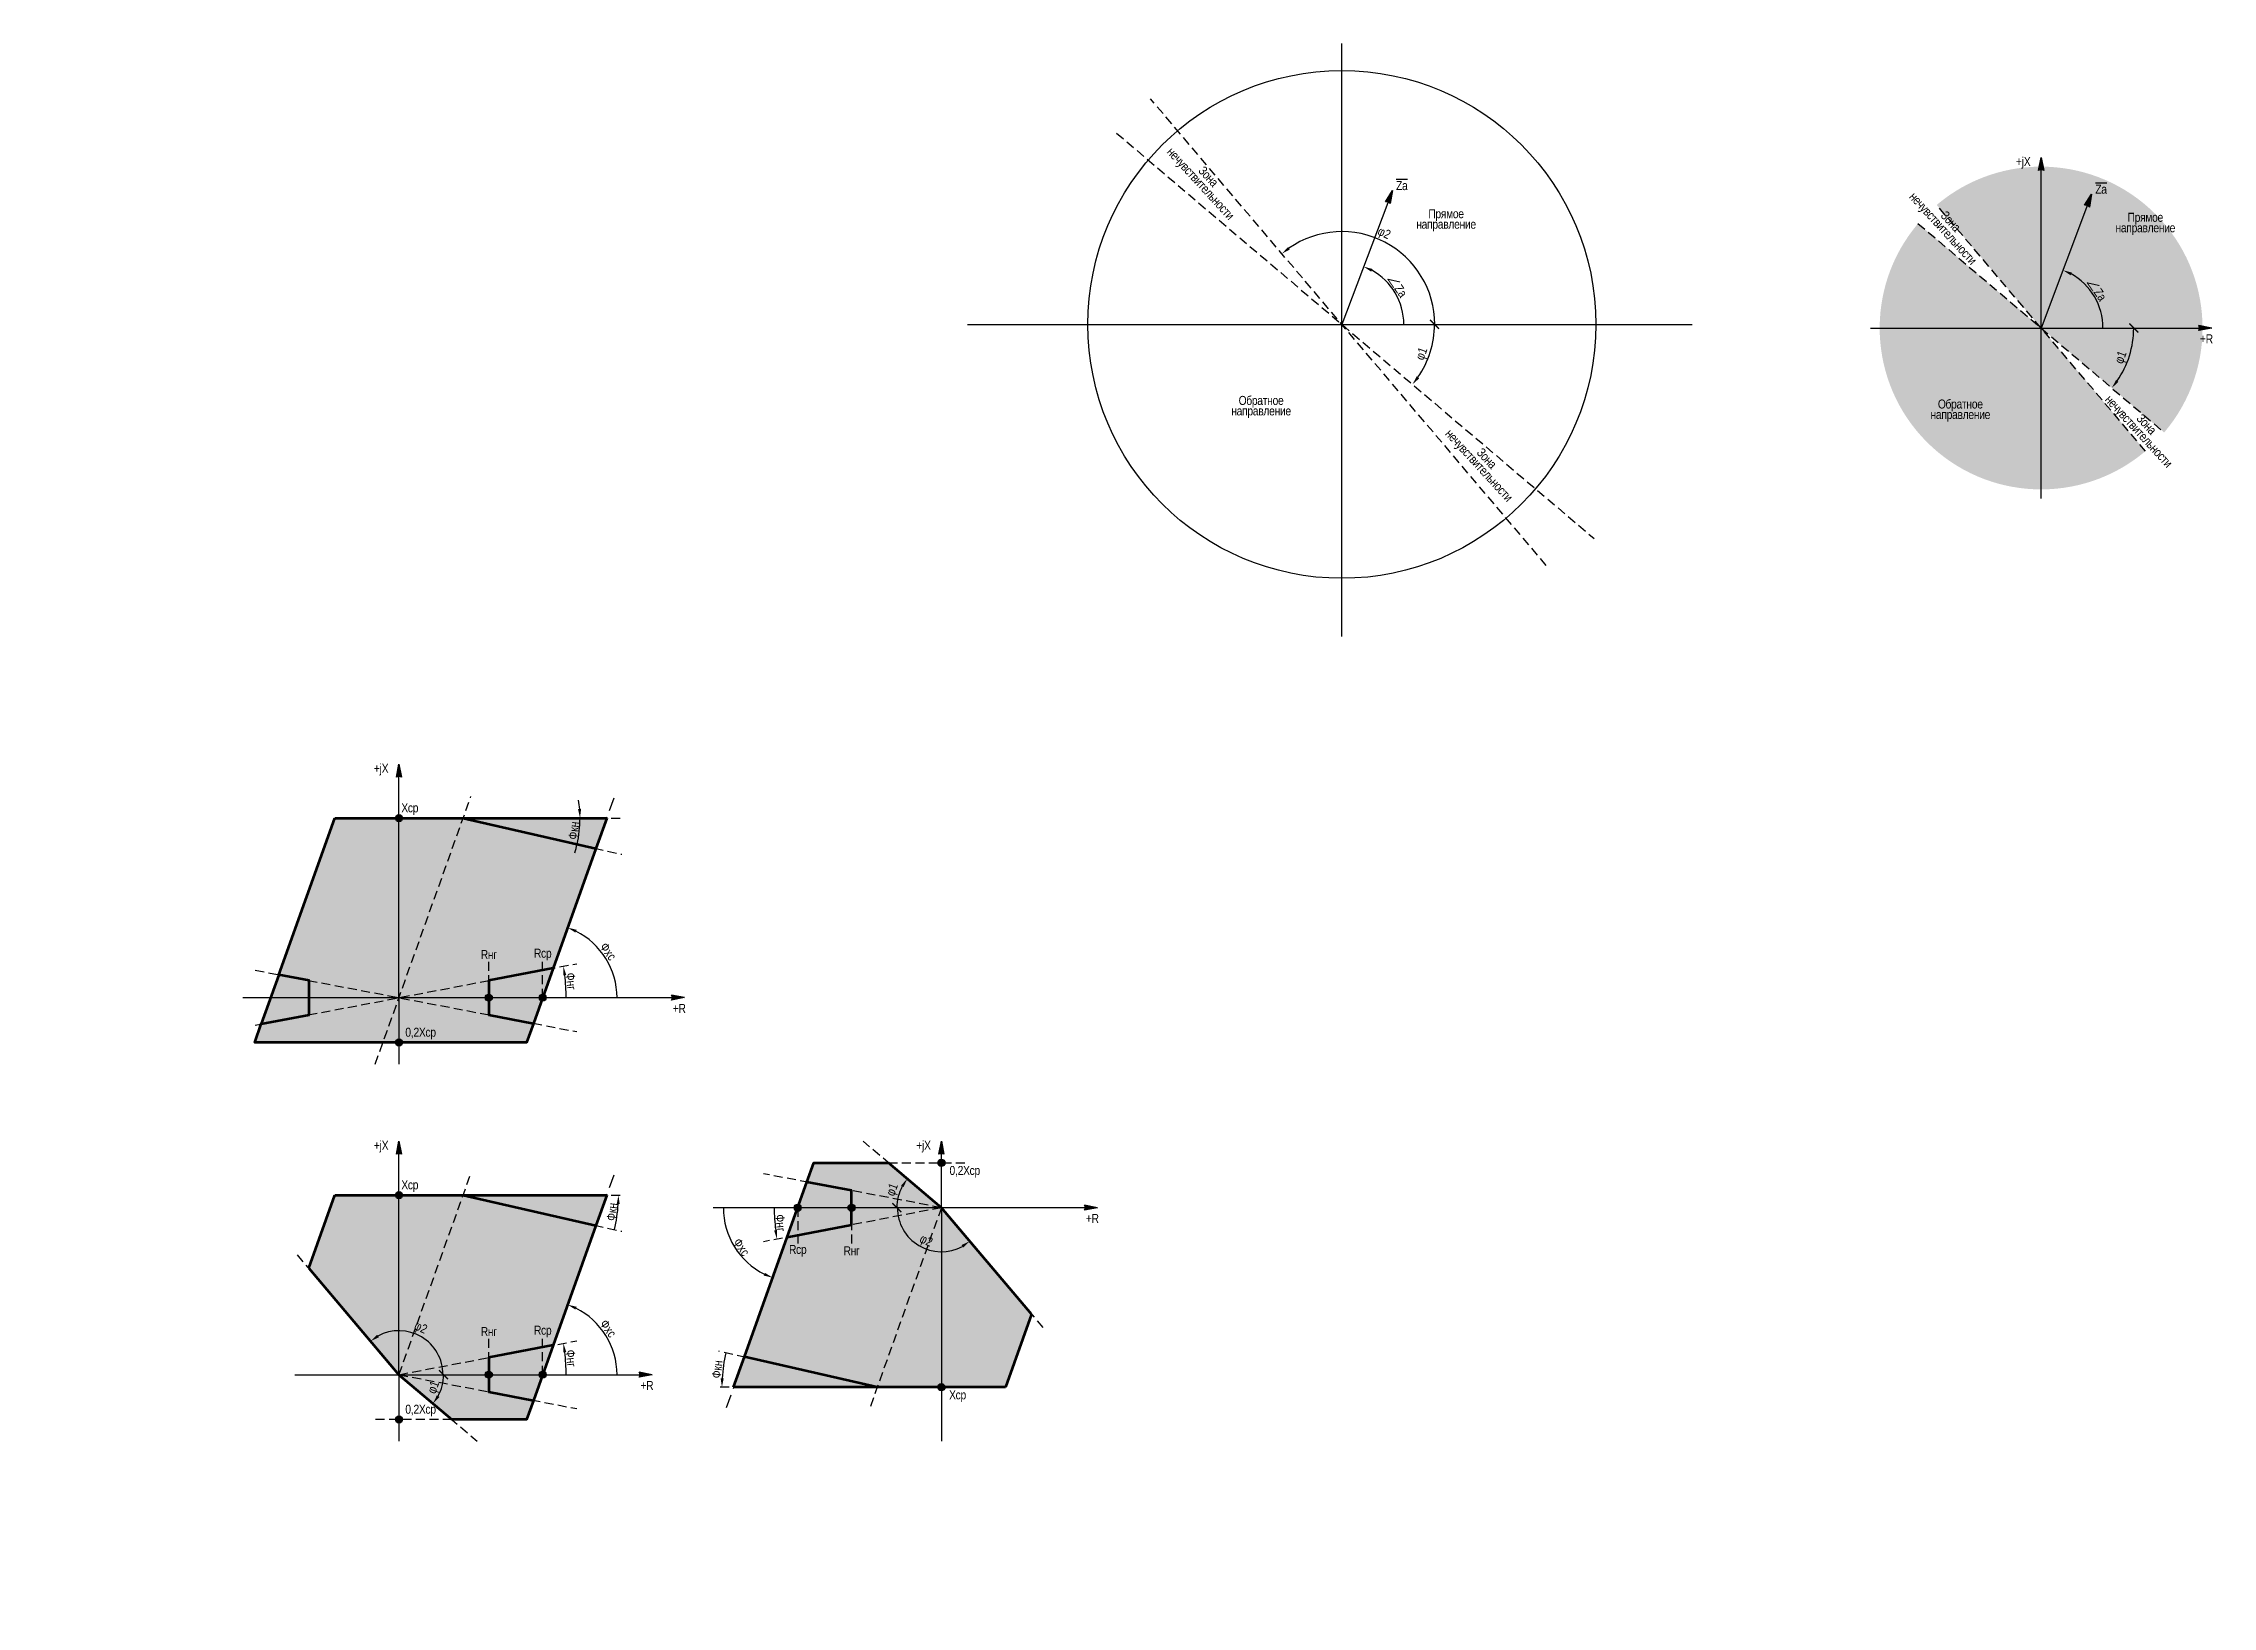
# Model space of a CAD drawing. Header units: millimetres. Extents: x -68 to 4847, y -35 to 2390.
# Drawn here: x 1927 to 3135, y 1136 to 2007 of the extents above; entities that cross this region are included whole.
import ezdxf

# ---------------------------------------------------------------- set-up
doc = ezdxf.new("R2010")
doc.units = ezdxf.units.MM
doc.linetypes.add('штриховая2', pattern=[0.375, 0.25, -0.125])
doc.layers.add('TEXT', color=7, linetype='Continuous', lineweight=25)
doc.styles.add('2.5_Gost_RD', font='ARIALN.TTF', dxfattribs={"height": 2.5})
doc.styles.add('5.0_Gost_RD', font='ARIALN.TTF', dxfattribs={"height": 5})
doc.dimstyles.new('Gost_RD_1-1000', dxfattribs={"dimtxt": 2.5, "dimasz": 2.5, "dimexe": 1.25, "dimexo": 0, "dimtad": 1, "dimdec": 0, "dimlfac": 1000, "dimtxsty": '2.5_Gost_RD', "dimblk": 'OBLIQUE', "dimcen": 2.5, "dimadec": 0, "dimazin": 0, "dimtfac": 1, "dimtdec": 0, "dimtmove": 0, "dimatfit": 3, "dimfxl": 1, "dimarcsym": 0})

msp = doc.modelspace()

# ---------------------------------------------------------------- texts
at = {"layer": 'TEXT', "color": 0, "ltscale": 100, "char_height": 5, "width": 28, "attachment_point": 5, "rotation": 312.4807813, "style": '5.0_Gost_RD'}
for insert in [(2573, 1930), (2986.3424, 1905), (3095.3424, 1792), (2728, 1773)]:
    msp.add_mtext('\\pxsm0.7;{\\T0.95;\\C256;Зона нечувствительности}', dxfattribs=dict(at, insert=insert))
at = {"layer": 'TEXT', "color": 0, "ltscale": 100, "char_height": 5, "width": 28, "attachment_point": 5, "style": '5.0_Gost_RD'}
for s, insert in [('\\pxsm0.7;{\\T0.95;\\C256;+jX}', (3029.3424, 1940)), ('\\pxsm0.7;{\\T0.95;\\O\\C256;Za}', (2683.3669, 1927.2989)), ('\\pxsm0.7;{\\T0.95;\\O\\C256;Za}', (3072.7093, 1925.2989)), ('\\pxsm0.7;{\\T0.95;\\C256;Прямое направление}', (2708, 1908)), ('\\pxsm0.7;{\\T0.95;\\C256;Прямое направление}', (3097.3424, 1906)), ('\\pxsm0.7;{\\T0.95;\\C256;+R}', (3131.3424, 1842)), ('\\pxsm0.7;{\\T0.95;\\C256;Обратное направление}', (2605, 1804)), ('\\pxsm0.7;{\\T0.95;\\C256;Обратное направление}', (2994.3424, 1802)), ('\\pxsm0.7;{\\T0.95;\\C256;+jX}', (2115, 1602)), ('\\pxsm0.7;{\\T0.95;\\C256;Xср}', (2131, 1580)), ('\\pxsm0.7;{\\T0.95;\\C256;Rнг}', (2175, 1499)), ('\\pxsm0.7;{\\T0.95;\\C256;Rср}', (2205, 1499)), ('\\pxsm0.7;{\\T0.95;\\C256;+R}', (2281, 1469)), ('\\pxsm0.7;{\\T0.95;\\C256;0,2Xср}', (2137, 1455)), ('\\pxsm0.7;{\\T0.95;\\C256;+jX}', (2115, 1392)), ('\\pxsm0.7;{\\T0.95;\\C256;+jX}', (2417, 1392)), ('\\pxsm0.7;{\\T0.95;\\C256;0,2Xср}', (2440, 1378)), ('\\pxsm0.7;{\\T0.95;\\C256;Xср}', (2131, 1370)), ('\\pxsm0.7;{\\T0.95;\\C256;+R}', (2511, 1352)), ('\\pxsm0.7;{\\T0.95;\\C256;Rср}', (2347, 1334)), ('\\pxsm0.7;{\\T0.95;\\C256;Rнг}', (2377, 1334)), ('\\pxsm0.7;{\\T0.95;\\C256;Rнг}', (2175, 1289)), ('\\pxsm0.7;{\\T0.95;\\C256;Rср}', (2205, 1289)), ('\\pxsm0.7;{\\T0.95;\\C256;+R}', (2263, 1259)), ('\\pxsm0.7;{\\T0.95;\\C256;Xср}', (2436, 1253)), ('\\pxsm0.7;{\\T0.95;\\C256;0,2Xср}', (2137, 1245))]:
    msp.add_mtext(s, dxfattribs=dict(at, insert=insert))

# ---------------------------------------------------------------- blocks, each defined once
blk = doc.blocks.new('*D51')
at = {"color": 0, "lineweight": -2, "ltscale": 100, "transparency": 16777216}
for start, end in [(4.4045, 8.8089), (347.1665, 0), (342.762, 347.1665)]:
    blk.add_arc((2160.7, 1575), 65.1, start, end, dxfattribs=at)
at = {"color": 0, "ltscale": 100, "transparency": 16777216}
blk.add_solid([(2226.4, 1580), (2224.7, 1580), (2225.8, 1575)], dxfattribs=at)
at = {"layer": 'Defpoints', "color": 0, "ltscale": 100, "transparency": 16777216}
for p in [(2160.7, 1575), (2160.7, 1575), (2279, 1575), (2225, 1565.3), (2279, 1548.1)]:
    blk.add_point(p, dxfattribs=at)
at = {"color": 0, "ltscale": 100, "transparency": 16777216, "insert": (2222.3, 1568.1), "char_height": 5, "attachment_point": 5, "rotation": 83.5832, "style": '5.0_Gost_RD'}
blk.add_mtext('Фкн', dxfattribs=at)
blk = doc.blocks.new('_None')
blk = doc.blocks.new('*D53')
at = {"color": 0, "lineweight": -2, "ltscale": 100, "transparency": 16777216}
blk.add_line((2234.7, 1558.1), (2218.5, 1512.8), dxfattribs=at)
blk.add_arc((2205, 1475), 41.4, 360, 63.4283, dxfattribs=at)
at = {"color": 0, "ltscale": 100, "transparency": 16777216}
blk.add_solid([(2223.2, 1511.3), (2223.9, 1512.8), (2218.9, 1514)], dxfattribs=at)
at = {"layer": 'Defpoints', "color": 0, "ltscale": 100, "transparency": 16777216}
for p in [(2251.4, 1605), (2234.7, 1558.1), (2243, 1491.5), (2038, 1475), (2279, 1475)]:
    blk.add_point(p, dxfattribs=at)
at = {"color": 0, "ltscale": 100, "transparency": 16777216, "insert": (2241.5, 1500.7), "char_height": 5, "attachment_point": 5, "rotation": 305.1731, "style": '5.0_Gost_RD'}
blk.add_mtext('Фхс', dxfattribs=at)
blk = doc.blocks.new('*D54')
at = {"color": 0, "lineweight": -2, "ltscale": 100, "transparency": 16777216}
blk.add_arc((2125, 1475), 93.1, 360, 7.7369, dxfattribs=at)
at = {"color": 0, "ltscale": 100, "transparency": 16777216}
blk.add_solid([(2216.5, 1487.4), (2218.1, 1487.7), (2216.5, 1492.5)], dxfattribs=at)
at = {"layer": 'Defpoints', "color": 0, "ltscale": 100, "transparency": 16777216}
for p in [(2224, 1493.9), (2038, 1475), (2218, 1480.9), (2279, 1475), (2038, 1458.4)]:
    blk.add_point(p, dxfattribs=at)
at = {"color": 0, "ltscale": 100, "transparency": 16777216, "insert": (2220.8, 1484.1), "char_height": 5, "attachment_point": 5, "rotation": 275.4066, "style": '5.0_Gost_RD'}
blk.add_mtext('Фнг', dxfattribs=at)
blk = doc.blocks.new('*D60')
at = {"color": 0, "lineweight": -2, "ltscale": 100, "transparency": 16777216}
blk.add_arc((2650, 1850), 34.5, 0, 61.0378, dxfattribs=at)
at = {"color": 0, "ltscale": 100, "transparency": 16777216}
blk.add_solid([(2666.3, 1879.4), (2667, 1880.9), (2662.1, 1882.2)], dxfattribs=at)
at = {"layer": 'Defpoints', "color": 0, "ltscale": 100, "transparency": 16777216}
for p in [(2678.1, 1924.6), (2681.7, 1863.5), (2441.5, 1850), (2650, 1850), (2845.1, 1850)]:
    blk.add_point(p, dxfattribs=at)
at = {"color": 0, "ltscale": 100, "transparency": 16777216, "insert": (2680.9, 1871.4), "char_height": 5, "attachment_point": 5, "rotation": 304.6799, "style": '5.0_Gost_RD'}
blk.add_mtext('{\\fISOCPEUR|b0|i0|c0|p34;∠}Za', dxfattribs=at)
blk = doc.blocks.new('*D61')
at = {"color": 0, "lineweight": -2, "ltscale": 100, "transparency": 16777216}
blk.add_arc((2650, 1850), 51.7, 360, 124.747, dxfattribs=at)
at = {"color": 0, "ltscale": 100, "transparency": 16777216}
blk.add_solid([(2621.1, 1891.8), (2620, 1893.1), (2616.6, 1889.4)], dxfattribs=at)
at = {"layer": 'Defpoints', "color": 0, "ltscale": 100, "transparency": 16777216}
for p in [(2520.6, 2002.6), (2687.5, 1885.5), (2452, 1850), (2839.3, 1850), (2759.6, 1720.8)]:
    blk.add_point(p, dxfattribs=at)
at = {"color": 0, "ltscale": 100, "transparency": 16777216, "insert": (2673.3, 1900.4), "char_height": 5, "attachment_point": 5, "rotation": 335.1472, "style": '5.0_Gost_RD'}
blk.add_mtext('φ2', dxfattribs=at)
blk = doc.blocks.new('_ArchTick')
at = {"color": 0, "linetype": 'ByBlock', "const_width": 0.15}
blk.add_lwpolyline([(-0.5, -0.5), (0.5, 0.5)], dxfattribs=at)
blk = doc.blocks.new('*D62')
at = {"color": 0, "lineweight": -2, "ltscale": 100, "transparency": 16777216}
blk.add_arc((2650, 1850), 51.6, 325.2172, 0, dxfattribs=at)
at = {"color": 0, "ltscale": 100, "transparency": 16777216}
blk.add_solid([(2693.1, 1820), (2691.7, 1821.1), (2689.3, 1816.6)], dxfattribs=at)
at = {"layer": 'Defpoints', "color": 0, "ltscale": 100, "transparency": 16777216}
for p in [(2524.5, 1956.6), (2464.8, 1850), (2812.1, 1850), (2696, 1826.7), (2790.4, 1730.8)]:
    blk.add_point(p, dxfattribs=at)
at = {"color": 0, "lineweight": -2, "ltscale": 100, "transparency": 16777216, "xscale": 5, "yscale": 5, "zscale": 5, "rotation": 90}
blk.add_blockref('_ArchTick', (2701.6, 1850), dxfattribs=at)
at = {"color": 0, "ltscale": 100, "transparency": 16777216, "insert": (2694.9, 1833.5), "char_height": 5, "attachment_point": 5, "rotation": 69.8326, "style": '5.0_Gost_RD'}
blk.add_mtext('φ1', dxfattribs=at)
blk = doc.blocks.new('*D69')
at = {"color": 0, "lineweight": -2, "ltscale": 100, "transparency": 16777216}
blk.add_arc((2160.7, 1365), 86.5, 347.1665, 356.6873, dxfattribs=at)
at = {"color": 0, "ltscale": 100, "transparency": 16777216}
blk.add_solid([(2246.2, 1360), (2247.9, 1360), (2247.2, 1365)], dxfattribs=at)
at = {"layer": 'Defpoints', "color": 0, "ltscale": 100, "transparency": 16777216}
for p in [(2160.7, 1365), (2160.7, 1365), (2249, 1365), (2246.2, 1352.1), (2249, 1344.9)]:
    blk.add_point(p, dxfattribs=at)
at = {"color": 0, "ltscale": 100, "transparency": 16777216, "insert": (2243.6, 1355.7), "char_height": 5, "attachment_point": 5, "rotation": 83.5832, "style": '5.0_Gost_RD'}
blk.add_mtext('Фкн', dxfattribs=at)
blk = doc.blocks.new('*D70')
at = {"color": 0, "lineweight": -2, "ltscale": 100, "transparency": 16777216}
blk.add_line((2234.7, 1348.1), (2218.5, 1302.8), dxfattribs=at)
blk.add_arc((2205, 1265), 41.4, 0, 63.4283, dxfattribs=at)
at = {"color": 0, "ltscale": 100, "transparency": 16777216}
blk.add_solid([(2223.2, 1301.3), (2223.9, 1302.8), (2218.9, 1304)], dxfattribs=at)
at = {"layer": 'Defpoints', "color": 0, "ltscale": 100, "transparency": 16777216}
for p in [(2251.4, 1395), (2234.7, 1348.1), (2243, 1281.5), (2067, 1265), (2261, 1265)]:
    blk.add_point(p, dxfattribs=at)
at = {"color": 0, "ltscale": 100, "transparency": 16777216, "insert": (2241.5, 1290.7), "char_height": 5, "attachment_point": 5, "rotation": 305.1731, "style": '5.0_Gost_RD'}
blk.add_mtext('Фхс', dxfattribs=at)
blk = doc.blocks.new('*D71')
at = {"color": 0, "lineweight": -2, "ltscale": 100, "transparency": 16777216}
blk.add_arc((2125, 1265), 93.1, 360, 7.7369, dxfattribs=at)
at = {"color": 0, "ltscale": 100, "transparency": 16777216}
blk.add_solid([(2216.5, 1277.4), (2218.1, 1277.7), (2216.5, 1282.5)], dxfattribs=at)
at = {"layer": 'Defpoints', "color": 0, "ltscale": 100, "transparency": 16777216}
for p in [(2224, 1283.9), (2218, 1270.9), (2067, 1265), (2261, 1265), (2038, 1248.4)]:
    blk.add_point(p, dxfattribs=at)
at = {"color": 0, "ltscale": 100, "transparency": 16777216, "insert": (2220.8, 1274.1), "char_height": 5, "attachment_point": 5, "rotation": 275.4066, "style": '5.0_Gost_RD'}
blk.add_mtext('Фнг', dxfattribs=at)
blk = doc.blocks.new('*D72')
at = {"color": 0, "lineweight": -2, "ltscale": 100, "transparency": 16777216}
blk.add_arc((2391.3, 1258), 86.5, 167.1665, 176.6873, dxfattribs=at)
at = {"color": 0, "ltscale": 100, "transparency": 16777216}
blk.add_solid([(2305.8, 1263), (2304.1, 1263), (2304.8, 1258)], dxfattribs=at)
at = {"layer": 'Defpoints', "color": 0, "ltscale": 100, "transparency": 16777216}
for p in [(2303, 1278.1), (2305.8, 1270.9), (2303, 1258), (2391.3, 1258), (2391.3, 1258)]:
    blk.add_point(p, dxfattribs=at)
at = {"color": 0, "ltscale": 100, "transparency": 16777216, "insert": (2302.2, 1268), "char_height": 5, "attachment_point": 5, "rotation": 83.5832, "style": '5.0_Gost_RD'}
blk.add_mtext('Фкн', dxfattribs=at)
blk = doc.blocks.new('*D73')
at = {"color": 0, "lineweight": -2, "ltscale": 100, "transparency": 16777216}
blk.add_line((2317.3, 1274.9), (2333.5, 1320.2), dxfattribs=at)
blk.add_arc((2347, 1358), 41.4, 180, 243.4283, dxfattribs=at)
at = {"color": 0, "ltscale": 100, "transparency": 16777216}
blk.add_solid([(2328.8, 1321.7), (2328.1, 1320.2), (2333.1, 1319)], dxfattribs=at)
at = {"layer": 'Defpoints', "color": 0, "ltscale": 100, "transparency": 16777216}
for p in [(2300, 1358), (2514, 1358), (2309, 1341.5), (2317.3, 1274.9), (2300.6, 1228)]:
    blk.add_point(p, dxfattribs=at)
at = {"color": 0, "ltscale": 100, "transparency": 16777216, "insert": (2315.7, 1336), "char_height": 5, "attachment_point": 5, "rotation": 305.1731, "style": '5.0_Gost_RD'}
blk.add_mtext('Фхс', dxfattribs=at)
blk = doc.blocks.new('*D74')
at = {"color": 0, "lineweight": -2, "ltscale": 100, "transparency": 16777216}
blk.add_arc((2427, 1358), 93.1, 180, 187.7369, dxfattribs=at)
at = {"color": 0, "ltscale": 100, "transparency": 16777216}
blk.add_solid([(2335.5, 1345.6), (2333.9, 1345.3), (2335.5, 1340.5)], dxfattribs=at)
at = {"layer": 'Defpoints', "color": 0, "ltscale": 100, "transparency": 16777216}
for p in [(2514, 1374.6), (2300, 1358), (2514, 1358), (2334, 1352.1), (2328, 1339.1)]:
    blk.add_point(p, dxfattribs=at)
at = {"color": 0, "ltscale": 100, "transparency": 16777216, "insert": (2337.4, 1349.5), "char_height": 5, "attachment_point": 5, "rotation": 275.4066, "style": '5.0_Gost_RD'}
blk.add_mtext('Фнг', dxfattribs=at)
blk = doc.blocks.new('*D75')
at = {"color": 0, "lineweight": -2, "ltscale": 100, "transparency": 16777216}
blk.add_arc((2125, 1265), 24.5, 0, 118.5807, dxfattribs=at)
at = {"color": 0, "ltscale": 100, "transparency": 16777216}
blk.add_solid([(2113.8, 1285.8), (2112.8, 1287.2), (2109.2, 1283.7)], dxfattribs=at)
at = {"layer": 'Defpoints', "color": 0, "ltscale": 100, "transparency": 16777216}
for p in [(1995.6, 1417.6), (2142.8, 1281.8), (1927, 1265), (2314.3, 1265), (2234.6, 1135.8)]:
    blk.add_point(p, dxfattribs=at)
at = {"color": 0, "ltscale": 100, "transparency": 16777216, "insert": (2136.9, 1290.7), "char_height": 5, "attachment_point": 5, "rotation": 335.1472, "style": '5.0_Gost_RD'}
blk.add_mtext('φ2', dxfattribs=at)
blk = doc.blocks.new('*D76')
at = {"color": 0, "lineweight": -2, "ltscale": 100, "transparency": 16777216}
blk.add_arc((2125, 1265), 24.8, 331.2173, 360, dxfattribs=at)
at = {"color": 0, "ltscale": 100, "transparency": 16777216}
blk.add_solid([(2147.5, 1252.6), (2146.1, 1253.5), (2143.9, 1248.9)], dxfattribs=at)
at = {"layer": 'Defpoints', "color": 0, "ltscale": 100, "transparency": 16777216}
for p in [(1999.5, 1371.6), (1939.8, 1265), (2269.1, 1265), (2147.2, 1253.8), (2265.4, 1145.8)]:
    blk.add_point(p, dxfattribs=at)
at = {"color": 0, "lineweight": -2, "ltscale": 100, "transparency": 16777216, "xscale": 5, "yscale": 5, "zscale": 5, "rotation": 89.99999999999993}
blk.add_blockref('_ArchTick', (2149.8, 1265), dxfattribs=at)
at = {"color": 0, "ltscale": 100, "transparency": 16777216, "insert": (2144.7, 1257.8), "char_height": 5, "attachment_point": 5, "rotation": 69.8326, "style": '5.0_Gost_RD'}
blk.add_mtext('φ1', dxfattribs=at)
blk = doc.blocks.new('*D77')
at = {"color": 0, "lineweight": -2, "ltscale": 100, "transparency": 16777216}
blk.add_arc((2427, 1358), 24.5, 180, 298.5807, dxfattribs=at)
at = {"color": 0, "ltscale": 100, "transparency": 16777216}
blk.add_solid([(2438.2, 1337.2), (2439.2, 1335.8), (2442.8, 1339.3)], dxfattribs=at)
at = {"layer": 'Defpoints', "color": 0, "ltscale": 100, "transparency": 16777216}
for p in [(2317.4, 1487.2), (2237.7, 1358), (2625, 1358), (2409.2, 1341.2), (2556.4, 1205.4)]:
    blk.add_point(p, dxfattribs=at)
at = {"color": 0, "ltscale": 100, "transparency": 16777216, "insert": (2418.3, 1339.2), "char_height": 5, "attachment_point": 5, "rotation": 335.1472, "style": '5.0_Gost_RD'}
blk.add_mtext('φ2', dxfattribs=at)
blk = doc.blocks.new('*D78')
at = {"color": 0, "lineweight": -2, "ltscale": 100, "transparency": 16777216}
blk.add_arc((2427, 1358), 24.8, 151.2173, 180, dxfattribs=at)
at = {"color": 0, "ltscale": 100, "transparency": 16777216}
blk.add_solid([(2404.5, 1370.4), (2405.9, 1369.5), (2408.1, 1374.1)], dxfattribs=at)
at = {"layer": 'Defpoints', "color": 0, "ltscale": 100, "transparency": 16777216}
for p in [(2286.6, 1477.2), (2404.8, 1369.2), (2264.9, 1358), (2612.2, 1358), (2552.5, 1251.4)]:
    blk.add_point(p, dxfattribs=at)
at = {"color": 0, "lineweight": -2, "ltscale": 100, "transparency": 16777216, "xscale": 5, "yscale": 5, "zscale": 5, "rotation": 270}
blk.add_blockref('_ArchTick', (2402.2, 1358), dxfattribs=at)
at = {"color": 0, "ltscale": 100, "transparency": 16777216, "insert": (2400.1, 1367.9), "char_height": 5, "attachment_point": 5, "rotation": 69.8326, "style": '5.0_Gost_RD'}
blk.add_mtext('φ1', dxfattribs=at)
blk = doc.blocks.new('*D64')
at = {"color": 0, "lineweight": -2, "ltscale": 100, "transparency": 16777216}
blk.add_arc((3039.3, 1848), 34.5, 360, 61.0378, dxfattribs=at)
at = {"color": 0, "ltscale": 100, "transparency": 16777216}
blk.add_solid([(3055.7, 1877.4), (3056.4, 1878.9), (3051.5, 1880.2)], dxfattribs=at)
at = {"layer": 'Defpoints', "color": 0, "ltscale": 100, "transparency": 16777216}
for p in [(3067.4, 1922.6), (3071, 1861.5), (2944.3, 1848), (3039.3, 1848), (3129.3, 1848)]:
    blk.add_point(p, dxfattribs=at)
at = {"color": 0, "ltscale": 100, "transparency": 16777216, "insert": (3070.3, 1869.4), "char_height": 5, "attachment_point": 5, "rotation": 304.6799, "style": '5.0_Gost_RD'}
blk.add_mtext('{\\fISOCPEUR|b0|i0|c0|p34;∠}Za', dxfattribs=at)
blk = doc.blocks.new('*D65')
at = {"color": 0, "lineweight": -2, "ltscale": 100, "transparency": 16777216}
blk.add_arc((3039.3, 1848), 51.6, 325.2172, 0, dxfattribs=at)
at = {"color": 0, "ltscale": 100, "transparency": 16777216}
blk.add_solid([(3082.4, 1818), (3081.1, 1819.1), (3078.7, 1814.6)], dxfattribs=at)
at = {"layer": 'Defpoints', "color": 0, "ltscale": 100, "transparency": 16777216}
for p in [(2970.7, 1906.3), (2944.3, 1848), (3129.3, 1848), (3085.4, 1824.7), (3107.9, 1789.7)]:
    blk.add_point(p, dxfattribs=at)
at = {"color": 0, "lineweight": -2, "ltscale": 100, "transparency": 16777216, "xscale": 5, "yscale": 5, "zscale": 5, "rotation": 90.00000000000007}
blk.add_blockref('_ArchTick', (3091, 1848), dxfattribs=at)
at = {"color": 0, "ltscale": 100, "transparency": 16777216, "insert": (3084.2, 1831.5), "char_height": 5, "attachment_point": 5, "rotation": 69.8326, "style": '5.0_Gost_RD'}
blk.add_mtext('φ1', dxfattribs=at)

# ---------------------------------------------------------------- dimensions: what is measured, and where the dimension line sits
at = {"ltscale": 100}
for base, line1, line2, text, override, picture, middle in [((2687.5171, 1885.5172), ((2759.5502, 1720.7973), (2520.644, 2002.5614)), ((2452, 1850), (2839.2842, 1850)), 'φ2', {"dimscale": 0, "dimtxt": 5, "dimasz": 5, "dimtxsty": '5.0_Gost_RD', "dimblk1": 'None', "dimsah": 1}, '*D61', (2673.3225, 1900.3526)), ((2696.0376, 1826.654), ((2524.5101, 1956.5546), (2790.4245, 1730.7644)), ((2464.7818, 1850), (2812.0509, 1850)), 'φ1', {"dimscale": 0, "dimtxt": 5, "dimasz": 5, "dimtxsty": '5.0_Gost_RD', "dimblk2": 'ArchTick', "dimsah": 1}, '*D62', (2694.8594, 1833.5239)), ((2681.6872, 1863.5288), ((2678.106, 1924.616), (2650, 1850)), ((2441.53, 1850), (2845.1118, 1850)), '{\\fISOCPEUR|b0|i0|c0|p34;∠}Za', {"dimscale": 0, "dimtxt": 5, "dimasz": 5, "dimtxsty": '5.0_Gost_RD', "dimblk1": 'None', "dimsah": 1}, '*D60', (2680.9462, 1871.4121)), ((3071.0296, 1861.5288), ((3067.4484, 1922.616), (3039.3424, 1848)), ((2944.3424, 1848), (3129.3424, 1848)), '{\\fISOCPEUR|b0|i0|c0|p34;∠}Za', {"dimscale": 0, "dimtxt": 5, "dimasz": 5, "dimtxsty": '5.0_Gost_RD', "dimblk1": 'None', "dimsah": 1}, '*D64', (3070.2886, 1869.4121)), ((3085.38, 1824.654), ((2970.7377, 1906.2528), (3107.9471, 1789.7472)), ((2944.3424, 1848), (3129.3424, 1848)), 'φ1', {"dimscale": 0, "dimtxt": 5, "dimasz": 5, "dimtxsty": '5.0_Gost_RD', "dimblk2": 'ArchTick', "dimsah": 1}, '*D65', (3084.2018, 1831.5239)), ((2243.0147, 1491.4888), ((2234.6952, 1558.1464), (2251.4286, 1605)), ((2038, 1475), (2279, 1475)), 'Фхс', {"dimscale": 0, "dimtxt": 5, "dimasz": 5, "dimtxsty": '5.0_Gost_RD', "dimblk1": 'None', "dimsah": 1}, '*D53', (2241.4589, 1500.6933)), ((2225.0491, 1565.3212), ((2160.7143, 1575), (2279, 1548.0534)), ((2160.7143, 1575), (2279, 1575)), 'Фкн', {"dimscale": 0, "dimtxt": 5, "dimasz": 5, "dimjust": 0, "dimtoh": 0, "dimtxsty": '5.0_Gost_RD', "dimblk1": 'None', "dimsah": 1}, '*D51', (2222.2601, 1568.0783)), ((2217.9501, 1480.8551), ((2038, 1458.383), (2224.0168, 1493.9122)), ((2038, 1475), (2279, 1475)), 'Фнг', {"dimscale": 0, "dimtxt": 5, "dimasz": 5, "dimtxsty": '5.0_Gost_RD', "dimblk1": 'None', "dimsah": 1}, '*D54', (2220.8311, 1484.0699)), ((2409.2086, 1341.157), ((2317.4498, 1487.2027), (2556.356, 1205.4386)), ((2625, 1358), (2237.7158, 1358)), 'φ2', {"dimscale": 0, "dimtxt": 5, "dimasz": 5, "dimtxsty": '5.0_Gost_RD', "dimblk1": 'None', "dimsah": 1}, '*D77', (2418.3126, 1339.2442)), ((2404.845, 1369.235), ((2552.4899, 1251.4454), (2286.5755, 1477.2356)), ((2612.2182, 1358), (2264.9491, 1358)), 'φ1', {"dimscale": 0, "dimtxt": 5, "dimasz": 5, "dimtxsty": '5.0_Gost_RD', "dimblk2": 'ArchTick', "dimsah": 1}, '*D78', (2400.0876, 1367.8845)), ((2142.7914, 1281.843), ((2234.5502, 1135.7973), (1995.644, 1417.5614)), ((1927, 1265), (2314.2842, 1265)), 'φ2', {"dimscale": 0, "dimtxt": 5, "dimasz": 5, "dimtxsty": '5.0_Gost_RD', "dimblk1": 'None', "dimsah": 1}, '*D75', (2136.9062, 1290.7052)), ((2243.0147, 1281.4888), ((2234.6952, 1348.1464), (2251.4286, 1395)), ((2067, 1265), (2261, 1265)), 'Фхс', {"dimscale": 0, "dimtxt": 5, "dimasz": 5, "dimtxsty": '5.0_Gost_RD', "dimblk1": 'None', "dimsah": 1}, '*D70', (2241.4589, 1290.6933)), ((2147.155, 1253.765), ((1999.5101, 1371.5546), (2265.4245, 1145.7644)), ((1939.7818, 1265), (2269.0509, 1265)), 'φ1', {"dimscale": 0, "dimtxt": 5, "dimasz": 5, "dimtxsty": '5.0_Gost_RD', "dimblk2": 'ArchTick', "dimsah": 1}, '*D76', (2144.7233, 1257.756)), ((2246.244, 1352.1325), ((2160.7143, 1365), (2249, 1344.8877)), ((2160.7143, 1365), (2249, 1365)), 'Фкн', {"dimscale": 0, "dimtxt": 5, "dimasz": 5, "dimjust": 0, "dimtoh": 0, "dimtxsty": '5.0_Gost_RD', "dimblk1": 'None', "dimsah": 1}, '*D69', (2243.5592, 1355.6829)), ((2334.0499, 1352.1449), ((2514, 1374.617), (2327.9832, 1339.0878)), ((2514, 1358), (2300, 1358)), 'Фнг', {"dimscale": 0, "dimtxt": 5, "dimasz": 5, "dimtxsty": '5.0_Gost_RD', "dimblk1": 'None', "dimsah": 1}, '*D74', (2337.3911, 1349.519)), ((2308.9853, 1341.5112), ((2317.3048, 1274.8536), (2300.5714, 1228)), ((2514, 1358), (2300, 1358)), 'Фхс', {"dimscale": 0, "dimtxt": 5, "dimasz": 5, "dimtxsty": '5.0_Gost_RD', "dimblk1": 'None', "dimsah": 1}, '*D73', (2315.7169, 1335.9542)), ((2217.9501, 1270.8551), ((2038, 1248.383), (2224.0168, 1283.9122)), ((2067, 1265), (2261, 1265)), 'Фнг', {"dimscale": 0, "dimtxt": 5, "dimasz": 5, "dimtxsty": '5.0_Gost_RD', "dimblk1": 'None', "dimsah": 1}, '*D71', (2220.8311, 1274.0699)), ((2305.756, 1270.8675), ((2391.2857, 1258), (2303, 1278.1123)), ((2391.2857, 1258), (2303, 1258)), 'Фкн', {"dimscale": 0, "dimtxt": 5, "dimasz": 5, "dimjust": 0, "dimtoh": 0, "dimtxsty": '5.0_Gost_RD', "dimblk1": 'None', "dimsah": 1}, '*D72', (2302.2299, 1268.0156))]:
    dim = msp.add_angular_dim_2l(base=base, line1=line1, line2=line2, text=text, dimstyle='Gost_RD_1-1000', override=override, dxfattribs=at)
    dim.commit()
    dim.dimension.update_dxf_attribs({"geometry": picture, "text_midpoint": middle})

# ---------------------------------------------------------------- hatches: boundary and pattern name
at = {"ltscale": 100, "transparency": 33554633}
h = msp.add_hatch(color=256, dxfattribs=at)
h.set_gradient(color1=(255, 255, 255), color2=(239, 134, 55), rotation=130, tint=1, name='SPHERICAL')
edge = h.paths.add_edge_path()
edge.add_line((3039.3424, 1848), (3107.8624, 1789.8191))
edge.add_arc((3039.3424, 1848), 89.8888, 319.6651312, 490.2944208)
edge.add_line((2981.2099, 1916.561), (3039.3424, 1848))
at = {"ltscale": 100, "transparency": 33554687}
h = msp.add_hatch(color=256, dxfattribs=at)
h.dxf.hatch_style = 1
h.paths.add_polyline_path([(3039.3424, 1943), (3037.9002, 1935.7889, -0.219223594), (3040.7846, 1935.7889)])
h = msp.add_hatch(color=256, dxfattribs=at)
h.dxf.hatch_style = 1
h.paths.add_polyline_path([(2678.106, 1924.616), (2674.2236, 1918.3704, -0.219223594), (2676.9244, 1917.3576)])
h = msp.add_hatch(color=256, dxfattribs=at)
h.dxf.hatch_style = 1
h.paths.add_polyline_path([(3067.4484, 1922.616), (3063.566, 1916.3704, -0.219223594), (3066.2668, 1915.3576)])
at = {"ltscale": 100, "transparency": 33554633}
h = msp.add_hatch(color=256, dxfattribs=at)
h.set_gradient(color1=(255, 255, 255), color2=(21, 73, 140), rotation=130, tint=1, name='SPHERICAL')
edge = h.paths.add_edge_path()
edge.add_line((3097.4749, 1779.439), (3039.3424, 1848))
edge.add_line((3039.3424, 1848), (2970.8224, 1906.1809))
edge.add_arc((3039.3424, 1848), 89.8888, 139.6651312, 310.2944208)
at = {"ltscale": 100, "transparency": 33554687}
h = msp.add_hatch(color=256, dxfattribs=at)
h.dxf.hatch_style = 1
h.paths.add_polyline_path([(3134.3424, 1848), (3127.1313, 1849.4422, -0.219223594), (3127.1313, 1846.5578)])
h = msp.add_hatch(color=256, dxfattribs=at)
h.dxf.hatch_style = 1
h.paths.add_polyline_path([(2125, 1605), (2123.5578, 1597.7889, -0.219223594), (2126.4422, 1597.7889)])
at = {"ltscale": 100, "true_color": 0xf6bb8e, "transparency": 33554687}
msp.add_hatch(color=31, dxfattribs=at).paths.add_polyline_path([(2089.2857, 1575), (2058.1327, 1487.7717), (2075, 1484.55), (2075, 1465.45), (2048.3423, 1460.3583), (2044.6429, 1450), (2196.0714, 1450), (2199.8913, 1460.6957), (2175, 1465.45), (2175, 1484.55), (2210.8567, 1491.3987), (2234.6952, 1558.1464), (2160.7143, 1575)])
at = {"ltscale": 100, "true_color": 0xfce5d5, "transparency": 33554687}
h = msp.add_hatch(color=254, dxfattribs=at)
h.dxf.hatch_style = 1
h.paths.add_polyline_path([(2240.7143, 1575), (2160.7143, 1575), (2234.6952, 1558.1464)])
h.paths.add_polyline_path([(2205, 1490.28), (2175, 1484.55), (2175, 1477, -0.414213562), (2177, 1475), (2203, 1475, -0.414213562), (2205, 1477)])
h.paths.add_polyline_path([(2210.8567, 1491.3987), (2205, 1490.28), (2205, 1477, -0.085966824), (2205.6727, 1476.8835)])
h.paths.add_polyline_path([(2204.3273, 1473.1165, -0.31696022), (2203, 1475), (2177, 1475, -0.414213562), (2175, 1473), (2175, 1465.45), (2199.8913, 1460.6957)])
h.paths.add_polyline_path([(2075, 1484.55), (2058.1327, 1487.7717), (2053.5714, 1475), (2075, 1475)])
h.paths.add_polyline_path([(2075, 1475), (2053.5714, 1475), (2048.3423, 1460.3583), (2075, 1465.45)])
at = {"ltscale": 100}
h = msp.add_hatch(color=256, dxfattribs=at)
h.dxf.hatch_style = 1
h.paths.add_polyline_path([(2127, 1575, 1), (2123, 1575, 1)])
h = msp.add_hatch(color=256, dxfattribs=at)
h.dxf.hatch_style = 1
h.paths.add_polyline_path([(2177, 1475, 1), (2173, 1475, 1)])
h = msp.add_hatch(color=256, dxfattribs=at)
h.dxf.hatch_style = 1
h.paths.add_polyline_path([(2207, 1475, 1), (2203, 1475, 1)])
at = {"ltscale": 100, "transparency": 33554687}
h = msp.add_hatch(color=256, dxfattribs=at)
h.dxf.hatch_style = 1
h.paths.add_polyline_path([(2284, 1475), (2276.7889, 1476.4422, -0.219223594), (2276.7889, 1473.5578)])
at = {"ltscale": 100}
h = msp.add_hatch(color=256, dxfattribs=at)
h.dxf.hatch_style = 1
h.paths.add_polyline_path([(2127, 1450, 1), (2123, 1450, 1)])
at = {"ltscale": 100, "transparency": 33554687}
h = msp.add_hatch(color=256, dxfattribs=at)
h.dxf.hatch_style = 1
h.paths.add_polyline_path([(2125, 1395), (2123.5578, 1387.7889, -0.219223594), (2126.4422, 1387.7889)])
h = msp.add_hatch(color=256, dxfattribs=at)
h.dxf.hatch_style = 1
h.paths.add_polyline_path([(2427, 1395), (2425.5578, 1387.7889, -0.219223594), (2428.4422, 1387.7889)])
at = {"ltscale": 100, "true_color": 0xf6bb8e, "transparency": 33554687}
h = msp.add_hatch(color=31, dxfattribs=at)
h.dxf.hatch_style = 1
h.paths.add_polyline_path([(2427, 1260, -0.414213562), (2429, 1258), (2462.7143, 1258), (2477.2589, 1298.725), (2427, 1358)])
h.paths.add_polyline_path([(2391.2857, 1258), (2425, 1258, -0.414213562), (2427, 1260), (2427, 1358)])
h.paths.add_polyline_path([(2317.3048, 1274.8536), (2391.2857, 1258), (2427, 1358), (2341.1433, 1341.6013)])
h.paths.add_polyline_path([(2377, 1348.45), (2427, 1358), (2379, 1358, -0.414213562), (2377, 1356)])
h.paths.add_polyline_path([(2377, 1360, -0.414213562), (2379, 1358), (2427, 1358), (2377, 1367.55)])
h.paths.add_polyline_path([(2377, 1367.55), (2427, 1358), (2397.5574, 1383), (2355.9286, 1383), (2352.1087, 1372.3043)])
at = {"ltscale": 100}
h = msp.add_hatch(color=256, dxfattribs=at)
h.dxf.hatch_style = 1
h.paths.add_polyline_path([(2429, 1383, 1), (2425, 1383, 1)])
at = {"ltscale": 100, "true_color": 0xf6bb8e, "transparency": 33554687}
h = msp.add_hatch(color=31, dxfattribs=at)
h.dxf.hatch_style = 1
h.paths.add_polyline_path([(2125, 1363, -0.414213562), (2123, 1365), (2089.2857, 1365), (2074.7411, 1324.275), (2125, 1265)])
h.paths.add_polyline_path([(2160.7143, 1365), (2127, 1365, -0.414213562), (2125, 1363), (2125, 1265)])
h.paths.add_polyline_path([(2234.6952, 1348.1464), (2160.7143, 1365), (2125, 1265), (2210.8567, 1281.3987)])
h.paths.add_polyline_path([(2175, 1274.55), (2125, 1265), (2173, 1265, -0.414213562), (2175, 1267)])
h.paths.add_polyline_path([(2175, 1263, -0.414213562), (2173, 1265), (2125, 1265), (2175, 1255.45)])
h.paths.add_polyline_path([(2175, 1255.45), (2125, 1265), (2154.4426, 1240), (2196.0714, 1240), (2199.8913, 1250.6957)])
at = {"ltscale": 100}
h = msp.add_hatch(color=256, dxfattribs=at)
h.dxf.hatch_style = 1
h.paths.add_polyline_path([(2127, 1365, 1), (2123, 1365, 1)])
at = {"ltscale": 100, "true_color": 0xfce5d5, "transparency": 33554687}
h = msp.add_hatch(color=254, dxfattribs=at)
h.dxf.hatch_style = 1
h.paths.add_polyline_path([(2240.7143, 1365), (2160.7143, 1365), (2234.6952, 1348.1464)])
h.paths.add_polyline_path([(2205, 1280.28), (2175, 1274.55), (2175, 1267, -0.414213562), (2177, 1265), (2203, 1265, -0.414213562), (2205, 1267)])
h.paths.add_polyline_path([(2204.3273, 1263.1165, -0.31696022), (2203, 1265), (2177, 1265, -0.414213562), (2175, 1263), (2175, 1255.45), (2199.8913, 1250.6957)])
h.paths.add_polyline_path([(2210.8567, 1281.3987), (2205, 1280.28), (2205, 1267, -0.085966824), (2205.6727, 1266.8835)])
h = msp.add_hatch(color=254, dxfattribs=at)
h.dxf.hatch_style = 1
h.paths.add_polyline_path([(2311.2857, 1258), (2391.2857, 1258), (2317.3048, 1274.8536)])
h.paths.add_polyline_path([(2347, 1342.72), (2377, 1348.45), (2377, 1356, -0.414213562), (2375, 1358), (2349, 1358, -0.414213562), (2347, 1356)])
h.paths.add_polyline_path([(2347.6727, 1359.8835, -0.31696022), (2349, 1358), (2375, 1358, -0.414213562), (2377, 1360), (2377, 1367.55), (2352.1087, 1372.3043)])
h.paths.add_polyline_path([(2341.1433, 1341.6013), (2347, 1342.72), (2347, 1356, -0.085966824), (2346.3273, 1356.1165)])
at = {"ltscale": 100}
h = msp.add_hatch(color=256, dxfattribs=at)
h.dxf.hatch_style = 1
h.paths.add_polyline_path([(2349, 1358, 1), (2345, 1358, 1)])
h = msp.add_hatch(color=256, dxfattribs=at)
h.dxf.hatch_style = 1
h.paths.add_polyline_path([(2379, 1358, 1), (2375, 1358, 1)])
at = {"ltscale": 100, "transparency": 33554687}
h = msp.add_hatch(color=256, dxfattribs=at)
h.dxf.hatch_style = 1
h.paths.add_polyline_path([(2514, 1358), (2506.7889, 1359.4422, -0.219223594), (2506.7889, 1356.5578)])
at = {"ltscale": 100}
h = msp.add_hatch(color=256, dxfattribs=at)
h.dxf.hatch_style = 1
h.paths.add_polyline_path([(2177, 1265, 1), (2173, 1265, 1)])
h = msp.add_hatch(color=256, dxfattribs=at)
h.dxf.hatch_style = 1
h.paths.add_polyline_path([(2207, 1265, 1), (2203, 1265, 1)])
at = {"ltscale": 100, "transparency": 33554687}
h = msp.add_hatch(color=256, dxfattribs=at)
h.dxf.hatch_style = 1
h.paths.add_polyline_path([(2266, 1265), (2258.7889, 1266.4422, -0.219223594), (2258.7889, 1263.5578)])
at = {"ltscale": 100}
h = msp.add_hatch(color=256, dxfattribs=at)
h.dxf.hatch_style = 1
h.paths.add_polyline_path([(2429, 1258, 1), (2425, 1258, 1)])
h = msp.add_hatch(color=256, dxfattribs=at)
h.dxf.hatch_style = 1
h.paths.add_polyline_path([(2127, 1240, 1), (2123, 1240, 1)])

# ---------------------------------------------------------------- linework, layer by layer
for p, q in [((2650, 1676.1647), (2650, 2006.557)), ((3039.3424, 1943), (3037.9002, 1935.7889)), ((3037.9002, 1935.7889), (3039.3424, 1943)), ((3039.3424, 1943), (3040.7846, 1935.7889)), ((3039.3424, 1753), (3039.3424, 1939)), ((2678.106, 1924.616), (2650, 1850)), ((2678.106, 1924.616), (2674.2236, 1918.3704)), ((2674.2236, 1918.3704), (2678.106, 1924.616)), ((2678.106, 1924.616), (2676.9244, 1917.3576)), ((3067.4484, 1922.616), (3039.3424, 1848)), ((3067.4484, 1922.616), (3063.566, 1916.3704)), ((3063.566, 1916.3704), (3067.4484, 1922.616)), ((3067.4484, 1922.616), (3066.2668, 1915.3576)), ((2441.53, 1850), (2845.1118, 1850)), ((2944.3424, 1848), (3129.3424, 1848)), ((3134.3424, 1848), (3127.1313, 1849.4422)), ((3127.1313, 1849.4422), (3134.3424, 1848)), ((3134.3424, 1848), (3127.1313, 1846.5578)), ((2125, 1605), (2123.5578, 1597.7889)), ((2123.5578, 1597.7889), (2125, 1605)), ((2125, 1605), (2126.4422, 1597.7889)), ((2125, 1475), (2125, 1601)), ((2038, 1475), (2279, 1475)), ((2125, 1475), (2125, 1438)), ((2284, 1475), (2276.7889, 1476.4422)), ((2276.7889, 1476.4422), (2284, 1475)), ((2284, 1475), (2276.7889, 1473.5578)), ((2125, 1395), (2123.5578, 1387.7889)), ((2123.5578, 1387.7889), (2125, 1395)), ((2125, 1395), (2126.4422, 1387.7889)), ((2125, 1265), (2125, 1391)), ((2427, 1395), (2425.5578, 1387.7889)), ((2425.5578, 1387.7889), (2427, 1395)), ((2427, 1358), (2427, 1395)), ((2427, 1395), (2428.4422, 1387.7889)), ((2514, 1358), (2300, 1358)), ((2427, 1358), (2427, 1228)), ((2514, 1358), (2506.7889, 1359.4422)), ((2506.7889, 1359.4422), (2514, 1358)), ((2514, 1358), (2506.7889, 1356.5578)), ((2067, 1265), (2261, 1265)), ((2125, 1265), (2125, 1228)), ((2266, 1265), (2258.7889, 1266.4422)), ((2258.7889, 1266.4422), (2266, 1265)), ((2266, 1265), (2258.7889, 1263.5578))]:
    msp.add_line(p, q, dxfattribs=at)
at = {"color": 31, "linetype": 'штриховая2', "ltscale": 20, "true_color": 0xfecc66}
for p, q in [((2763.8292, 1715.7508), (2543.4931, 1975.6134)), ((2524.5101, 1956.5546), (2790.4245, 1730.7644))]:
    msp.add_line(p, q, dxfattribs=at)
at = {"linetype": 'штриховая2', "ltscale": 20}
for p, q in [((3097.5468, 1779.3542), (2981.138, 1916.6458)), ((2970.7377, 1906.2528), (3107.9471, 1789.7472)), ((2111.7857, 1438), (2165, 1587)), ((2160.7143, 1575), (2249, 1554.8877)), ((2160.7143, 1575), (2249, 1575)), ((2045, 1459.72), (2224.0168, 1493.9122)), ((2045, 1490.28), (2224.0168, 1456.0878)), ((2175, 1475), (2175, 1495)), ((2205, 1475), (2205, 1495)), ((2427, 1358), (2383.4249, 1395)), ((2125, 1265), (2165, 1377)), ((2397.5574, 1383), (2441.4611, 1383)), ((2160.7143, 1365), (2249, 1344.8877)), ((2160.7143, 1365), (2249, 1365)), ((2427, 1358), (2327.9832, 1376.9122)), ((2427, 1358), (2327.9832, 1339.0878)), ((2347, 1358), (2347, 1338)), ((2377, 1358), (2377, 1338)), ((2427, 1358), (2387, 1246)), ((2427, 1358), (2485.2044, 1289.3542)), ((2125, 1265), (2066.7956, 1333.6458)), ((2125, 1265), (2224.0168, 1283.9122)), ((2175, 1265), (2175, 1285)), ((2205, 1265), (2205, 1285)), ((2391.2857, 1258), (2303, 1278.1123)), ((2125, 1265), (2224.0168, 1246.0878)), ((2125, 1265), (2168.5751, 1228)), ((2391.2857, 1258), (2303, 1258)), ((2154.4426, 1240), (2110.5389, 1240))]:
    msp.add_line(p, q, dxfattribs=at)
at = {"linetype": 'штриховая2', "ltscale": 30}
for p, q in [((2234.6952, 1558.1464), (2245, 1587)), ((2234.6952, 1348.1464), (2245, 1377)), ((2317.3048, 1274.8536), (2307, 1246))]:
    msp.add_line(p, q, dxfattribs=at)
at = {"lineweight": 70, "ltscale": 100}
for p, q in [((2160.7143, 1575), (2240.7143, 1575)), ((2240.7143, 1575), (2234.6952, 1558.1464)), ((2058.1327, 1487.7717), (2048.3423, 1460.3583)), ((2210.8567, 1491.3987), (2199.8913, 1460.6957)), ((2160.7143, 1365), (2240.7143, 1365)), ((2240.7143, 1365), (2234.6952, 1348.1464)), ((2341.1433, 1341.6013), (2352.1087, 1372.3043)), ((2210.8567, 1281.3987), (2199.8913, 1250.6957)), ((2311.2857, 1258), (2317.3048, 1274.8536)), ((2391.2857, 1258), (2311.2857, 1258))]:
    msp.add_line(p, q, dxfattribs=at)
at = {"lineweight": 200, "ltscale": 100}
for points in [[(2089.2857, 1575), (2160.7143, 1575), (2234.6952, 1558.1464), (2210.8567, 1491.3987), (2175, 1484.55), (2175, 1465.45), (2199.8913, 1460.6957), (2196.0714, 1450), (2044.6429, 1450), (2048.3423, 1460.3583), (2075, 1465.45), (2075, 1484.55), (2058.1327, 1487.7717), (2089.2857, 1575)], [(2462.7143, 1258), (2391.2857, 1258), (2317.3048, 1274.8536), (2341.1433, 1341.6013), (2377, 1348.45), (2377, 1367.55), (2352.1087, 1372.3043), (2355.9286, 1383), (2397.5574, 1383)], [(2477.2589, 1298.725), (2427, 1358), (2397.5574, 1383)], [(2074.7411, 1324.275), (2089.2857, 1365)], [(2089.2857, 1365), (2160.7143, 1365), (2234.6952, 1348.1464), (2210.8567, 1281.3987), (2175, 1274.55), (2175, 1255.45), (2199.8913, 1250.6957), (2196.0714, 1240), (2154.4426, 1240)], [(2074.7411, 1324.275), (2125, 1265), (2154.4426, 1240)], [(2477.2589, 1298.725), (2462.7143, 1258)]]:
    msp.add_lwpolyline(points, dxfattribs=at)
at = {"ltscale": 100}
for centre, radius in [((2650, 1850), 141.4214), ((2125, 1575), 2), ((2175, 1475), 2), ((2205, 1475), 2), ((2125, 1450), 2), ((2427, 1383), 2), ((2125, 1365), 2), ((2347, 1358), 2), ((2377, 1358), 2), ((2175, 1265), 2), ((2205, 1265), 2), ((2427, 1258), 2), ((2125, 1240), 2)]:
    msp.add_circle(centre, radius, dxfattribs=at)
for centre, start, end in [((3039.3424, 1932.6576), 65.270039, 114.729961), ((2674.4745, 1914.9321), 44.7139938, 94.1739157), ((3063.8169, 1912.9321), 44.7139938, 94.1739157), ((3124, 1848), 335.270039, 24.729961), ((2125, 1594.6576), 65.270039, 114.729961), ((2273.6576, 1475), 335.270039, 24.729961), ((2125, 1384.6576), 65.270039, 114.729961), ((2427, 1384.6576), 65.270039, 114.729961), ((2503.6576, 1358), 335.270039, 24.729961), ((2255.6576, 1265), 335.270039, 24.729961)]:
    msp.add_arc(centre, 3.4475, start, end, dxfattribs=at)

msp.set_redraw_order([(e.dxf.handle, doc.entitydb.next_handle()) for e in msp.query("TEXT MTEXT ATTDEF DIMENSION ARC_DIMENSION")])  # texts and dimensions are drawn at this point

doc.saveas('drawing.dxf')
